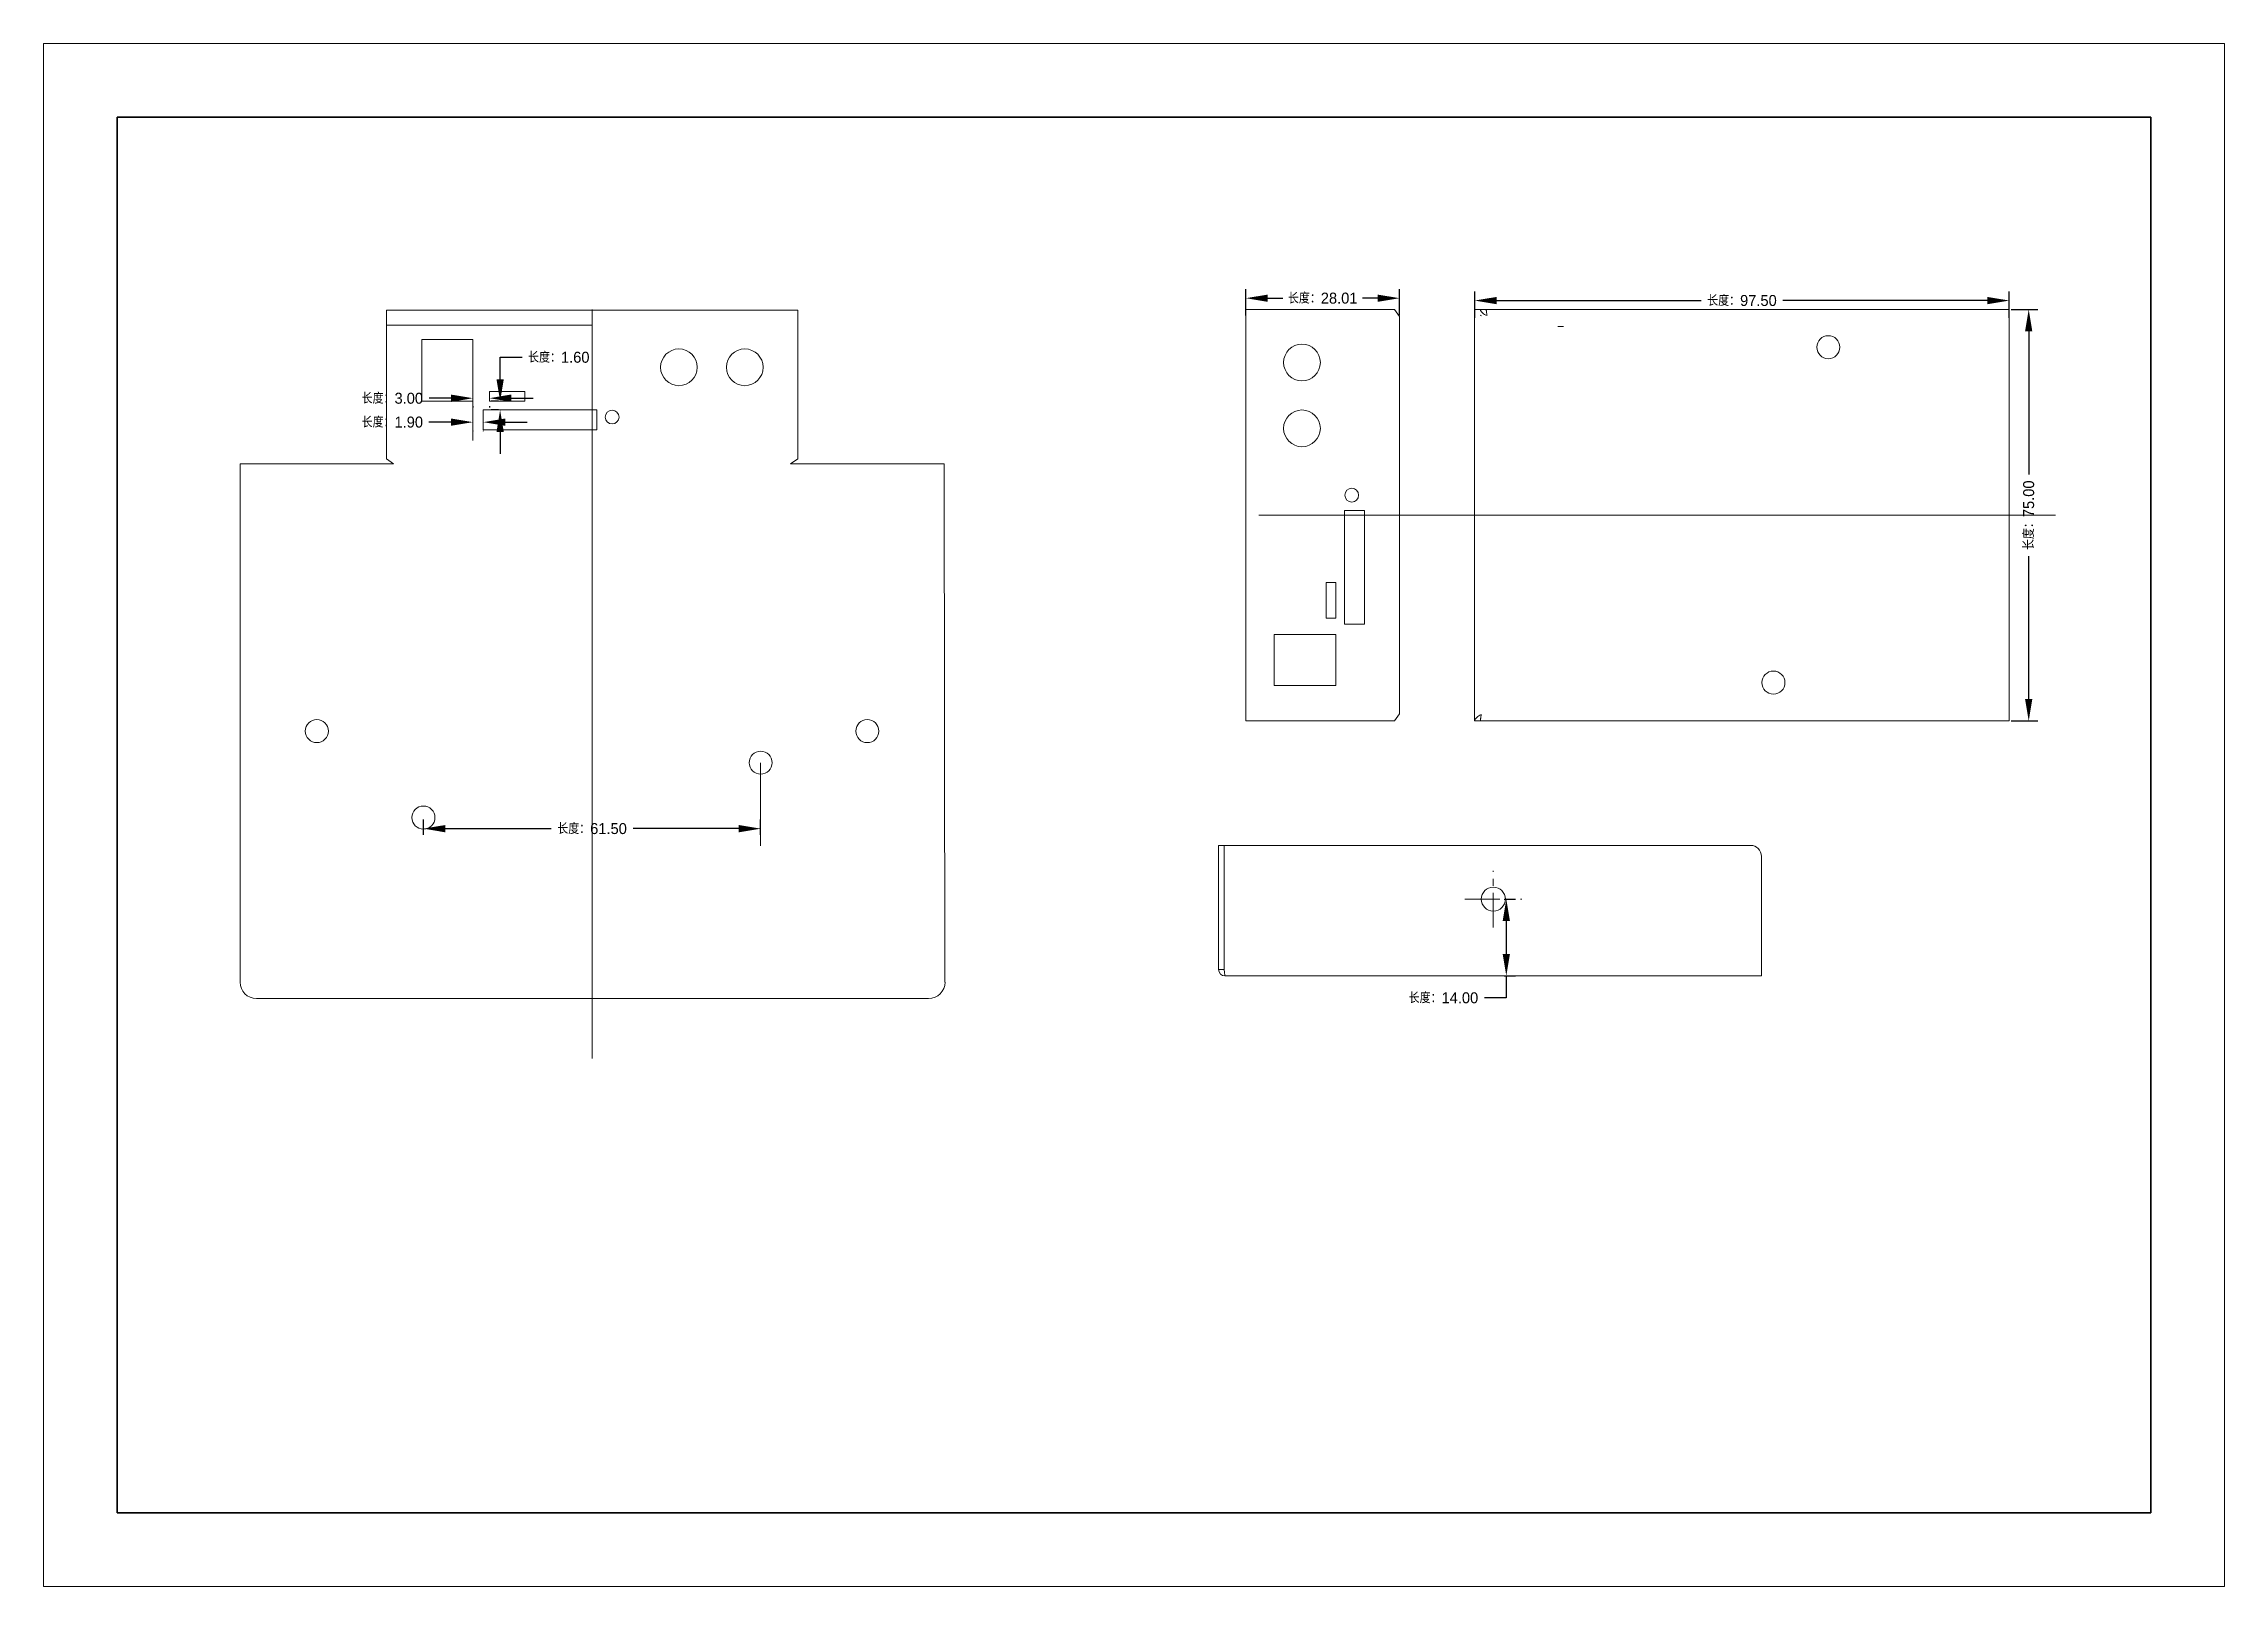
# Model space of a CAD drawing. Header units: millimetres. Extents: x 14577 to 15407, y 2074 to 2357.
# Drawn here: x 14577 to 14974.8, y 2073.8 to 2355.1 of the extents above; entities that cross this region are included whole.
import ezdxf

# ---------------------------------------------------------------- set-up
doc = ezdxf.new("R2010")
doc.units = ezdxf.units.MM
doc.header["$LTSCALE"] = 0.5
doc.header["$PDSIZE"] = -5
doc.linetypes.add('CENTERX2', pattern=[20.32, 12.7, -2.54, 2.54, -2.54])
doc.layers.get('0').update_dxf_attribs({"lineweight": 18})
doc.layers.get('Defpoints').update_dxf_attribs({"lineweight": 18})
doc.layers.add('PUB_DIM尺寸', color=3, linetype='Continuous', lineweight=20, true_color=0x00ff00)
for name, color, linetype, lineweight in [('中心线层', 1, 'CENTERX2', 15), ('文字标注', 2, 'Continuous', 18), ('粗实线层', 7, 'Continuous', 35), ('细实线层', 7, 'Continuous', 18)]:
    doc.layers.add(name, color=color, linetype=linetype, lineweight=lineweight)
doc.styles.add('OdaTtfStyle1552966015', font='', dxfattribs={"bigfont": 'hztxt.shx'})
doc.styles.add('OdaTtfStyle1552972841', font='', dxfattribs={"bigfont": 'hztxt.shx'})
doc.styles.add('OdaTtfStyle1552972908', font='', dxfattribs={"bigfont": 'hztxt.shx'})
doc.styles.add('OdaTtfStyle1552972964', font='', dxfattribs={"bigfont": 'hztxt.shx'})
doc.styles.add('OdaTtfStyle1552973134', font='', dxfattribs={"bigfont": 'hztxt.shx'})
doc.styles.add('OdaTtfStyle1552973243', font='', dxfattribs={"bigfont": 'hztxt.shx'})
doc.styles.add('OdaTtfStyle1552973267', font='', dxfattribs={"bigfont": 'hztxt.shx'})
doc.styles.add('OdaTtfStyle1552973288', font='', dxfattribs={"bigfont": 'hztxt.shx'})
doc.styles.get('OdaTtfStyle1552966015').set_extended_font_data('hztxt')
doc.styles.get('OdaTtfStyle1552972841').set_extended_font_data('hztxt')
doc.styles.get('OdaTtfStyle1552972908').set_extended_font_data('hztxt')
doc.styles.get('OdaTtfStyle1552972964').set_extended_font_data('hztxt')
doc.styles.get('OdaTtfStyle1552973134').set_extended_font_data('hztxt')
doc.styles.get('OdaTtfStyle1552973243').set_extended_font_data('hztxt')
doc.styles.get('OdaTtfStyle1552973267').set_extended_font_data('hztxt')
doc.styles.get('OdaTtfStyle1552973288').set_extended_font_data('hztxt')
doc.dimstyles.new('standard(1552966015)', dxfattribs={"dimtxt": 0.18, "dimasz": 4, "dimexe": 0.18, "dimexo": 0.0625, "dimgap": 0.571429, "dimtad": 0, "dimtoh": 1, "dimdec": 4, "dimzin": 0, "dimdsep": 46, "dimtxsty": 'OdaTtfStyle1552966015', "dimsah": 1, "dimcen": 0.09, "dimadec": 0, "dimazin": 0, "dimtfac": 1, "dimtdec": 4, "dimtofl": 0, "dimtmove": 0, "dimatfit": 3, "dimfxl": 1, "dimtolj": 1, "dimtzin": 0, "dimarcsym": 0})
doc.dimstyles.new('standard(1552972841)', dxfattribs={"dimtxt": 0.18, "dimasz": 4, "dimexe": 0.18, "dimexo": 0.0625, "dimgap": 0.571429, "dimtad": 0, "dimtoh": 1, "dimdec": 4, "dimzin": 0, "dimdsep": 46, "dimtxsty": 'OdaTtfStyle1552972841', "dimsah": 1, "dimcen": 0.09, "dimadec": 0, "dimazin": 0, "dimtfac": 1, "dimtdec": 4, "dimtofl": 0, "dimtmove": 0, "dimatfit": 3, "dimfxl": 1, "dimtolj": 1, "dimtzin": 0, "dimarcsym": 0})
doc.dimstyles.new('standard(1552972908)', dxfattribs={"dimtxt": 0.18, "dimasz": 4, "dimexe": 0.18, "dimexo": 0.0625, "dimgap": 0.571429, "dimtad": 0, "dimtoh": 1, "dimdec": 4, "dimzin": 0, "dimdsep": 46, "dimtxsty": 'OdaTtfStyle1552972908', "dimsah": 1, "dimcen": 0.09, "dimadec": 0, "dimazin": 0, "dimtfac": 1, "dimtdec": 4, "dimtofl": 0, "dimtmove": 0, "dimatfit": 3, "dimfxl": 1, "dimtolj": 1, "dimtzin": 0, "dimarcsym": 0})
doc.dimstyles.new('standard(1552972964)', dxfattribs={"dimtxt": 0.18, "dimasz": 4, "dimexe": 0.18, "dimexo": 0.0625, "dimgap": 0.571429, "dimtad": 0, "dimtoh": 1, "dimdec": 4, "dimzin": 0, "dimdsep": 46, "dimtxsty": 'OdaTtfStyle1552972964', "dimsah": 1, "dimcen": 0.09, "dimadec": 0, "dimazin": 0, "dimtfac": 1, "dimtdec": 4, "dimtofl": 0, "dimtmove": 0, "dimatfit": 3, "dimfxl": 1, "dimtolj": 1, "dimtzin": 0, "dimarcsym": 0})
doc.dimstyles.new('standard(1552973134)', dxfattribs={"dimtxt": 0.18, "dimasz": 4, "dimexe": 0.18, "dimexo": 0.0625, "dimgap": 0.571429, "dimtad": 0, "dimtoh": 1, "dimdec": 4, "dimzin": 0, "dimdsep": 46, "dimtxsty": 'OdaTtfStyle1552973134', "dimsah": 1, "dimcen": 0.09, "dimadec": 0, "dimazin": 0, "dimtfac": 1, "dimtdec": 4, "dimtofl": 0, "dimtmove": 0, "dimatfit": 3, "dimfxl": 1, "dimtolj": 1, "dimtzin": 0, "dimarcsym": 0})
doc.dimstyles.new('standard(1552973243)', dxfattribs={"dimtxt": 0.18, "dimasz": 4, "dimexe": 0.18, "dimexo": 0.0625, "dimgap": 0.571429, "dimtad": 0, "dimtoh": 1, "dimdec": 4, "dimzin": 0, "dimdsep": 46, "dimtxsty": 'OdaTtfStyle1552973243', "dimsah": 1, "dimcen": 0.09, "dimadec": 0, "dimazin": 0, "dimtfac": 1, "dimtdec": 4, "dimtofl": 0, "dimtmove": 0, "dimatfit": 3, "dimfxl": 1, "dimtolj": 1, "dimtzin": 0, "dimarcsym": 0})
doc.dimstyles.new('standard(1552973267)', dxfattribs={"dimtxt": 0.18, "dimasz": 4, "dimexe": 0.18, "dimexo": 0.0625, "dimgap": 0.571429, "dimtad": 0, "dimtoh": 1, "dimdec": 4, "dimzin": 0, "dimdsep": 46, "dimtxsty": 'OdaTtfStyle1552973267', "dimsah": 1, "dimcen": 0.09, "dimadec": 0, "dimazin": 0, "dimtfac": 1, "dimtdec": 4, "dimtofl": 0, "dimtmove": 0, "dimatfit": 3, "dimfxl": 1, "dimtolj": 1, "dimtzin": 0, "dimarcsym": 0})
doc.dimstyles.new('standard(1552973288)', dxfattribs={"dimtxt": 0.18, "dimasz": 4, "dimexe": 0.18, "dimexo": 0.0625, "dimgap": 0.571429, "dimtad": 0, "dimtoh": 1, "dimdec": 4, "dimzin": 0, "dimdsep": 46, "dimtxsty": 'OdaTtfStyle1552973288', "dimsah": 1, "dimcen": 0.09, "dimadec": 0, "dimazin": 0, "dimtfac": 1, "dimtdec": 4, "dimtofl": 0, "dimtmove": 0, "dimatfit": 3, "dimfxl": 1, "dimtolj": 1, "dimtzin": 0, "dimarcsym": 0})

msp = doc.modelspace()

# ---------------------------------------------------------------- blocks, each defined once
blk = doc.blocks.new('$CAXA_FRAME_13B17AC1$')
at = {"layer": '粗实线层'}
for p, q in [((-138.5, 95), (-138.5, -95)), ((138.5, 95), (-138.5, 95)), ((138.5, -95), (138.5, 95)), ((-138.5, -95), (138.5, -95))]:
    blk.add_line(p, q, dxfattribs=at)
at = {"layer": '细实线层'}
for p, q in [((148.5, 105), (-148.5, 105)), ((-148.5, 105), (-148.5, -105)), ((148.5, -105), (148.5, 105)), ((-148.5, -105), (148.5, -105))]:
    blk.add_line(p, q, dxfattribs=at)
blk = doc.blocks.new('*D182')
at = {"layer": 'Defpoints', "color": 0}
for p in [(14841.44, 2199.12), (14841.44, 2185.12), (14843.81, 2185.12)]:
    blk.add_point(p, dxfattribs=at)
at = {"layer": 'PUB_DIM尺寸', "color": 0, "linetype": 'Continuous', "lineweight": -2, "ltscale": 0.984829}
for p, q in [((14843.44, 2199.12), (14845.47, 2199.12)), ((14843.81, 2195.12), (14843.81, 2189.12)), ((14843.44, 2185.12), (14845.47, 2185.12)), ((14843.81, 2185.12), (14843.81, 2181.12)), ((14843.81, 2181.12), (14839.81, 2181.12))]:
    blk.add_line(p, q, dxfattribs=at)
at = {"layer": 'PUB_DIM尺寸', "color": 0}
for points in [[(14844.47, 2195.12), (14843.14, 2195.12), (14843.81, 2199.12)], [(14843.14, 2189.12), (14844.47, 2189.12), (14843.81, 2185.12)]]:
    blk.add_solid(points, dxfattribs=at)
at = {"layer": 'PUB_DIM尺寸', "color": 3, "insert": (14832.34, 2181.12), "char_height": 2, "attachment_point": 5, "style": 'OdaTtfStyle1552966015'}
blk.add_mtext('\\A1;长度：14.00', dxfattribs=at)
blk = doc.blocks.new('*D188')
at = {"layer": 'Defpoints', "color": 0}
for p in [(14660.29, 2289.89), (14662.01, 2289.89), (14662.01, 2288.29)]:
    blk.add_point(p, dxfattribs=at)
at = {"layer": 'PUB_DIM尺寸', "color": 0, "linetype": 'Continuous', "lineweight": -2, "ltscale": 0.71683}
for p, q in [((14660.29, 2297.89), (14664.29, 2297.89)), ((14660.29, 2293.89), (14660.29, 2297.89)), ((14660.01, 2289.89), (14658.63, 2289.89)), ((14660.01, 2288.29), (14658.63, 2288.29)), ((14660.29, 2284.29), (14660.29, 2280.29))]:
    blk.add_line(p, q, dxfattribs=at)
at = {"layer": 'PUB_DIM尺寸', "color": 0}
for points in [[(14659.63, 2293.89), (14660.96, 2293.89), (14660.29, 2289.89)], [(14660.96, 2284.29), (14659.63, 2284.29), (14660.29, 2288.29)]]:
    blk.add_solid(points, dxfattribs=at)
at = {"layer": 'PUB_DIM尺寸', "color": 3, "insert": (14670.99, 2297.89), "char_height": 2, "attachment_point": 5, "style": 'OdaTtfStyle1552972841'}
blk.add_mtext('\\A1;长度：1.60', dxfattribs=at)
blk = doc.blocks.new('*D189')
at = {"layer": 'Defpoints', "color": 0}
for p in [(14655.32, 2286.49), (14655.32, 2286.07), (14657.22, 2286.49)]:
    blk.add_point(p, dxfattribs=at)
at = {"layer": 'PUB_DIM尺寸', "color": 0, "linetype": 'Continuous', "lineweight": -2, "ltscale": 0.175631}
for p, q in [((14651.32, 2286.07), (14647.32, 2286.07)), ((14655.32, 2284.49), (14655.32, 2284.41)), ((14657.22, 2284.49), (14657.22, 2284.41)), ((14661.22, 2286.07), (14665.22, 2286.07))]:
    blk.add_line(p, q, dxfattribs=at)
at = {"layer": 'PUB_DIM尺寸', "color": 0}
for points in [[(14651.32, 2285.41), (14651.32, 2286.74), (14655.32, 2286.07)], [(14661.22, 2286.74), (14661.22, 2285.41), (14657.22, 2286.07)]]:
    blk.add_solid(points, dxfattribs=at)
at = {"layer": 'PUB_DIM尺寸', "color": 3, "insert": (14640.63, 2286.07), "char_height": 2, "attachment_point": 5, "style": 'OdaTtfStyle1552972908'}
blk.add_mtext('\\A1;长度：1.90', dxfattribs=at)
blk = doc.blocks.new('*D190')
at = {"layer": 'Defpoints', "color": 0}
for p in [(14655.32, 2290.98), (14655.33, 2290.44), (14658.32, 2290.98)]:
    blk.add_point(p, dxfattribs=at)
at = {"layer": 'PUB_DIM尺寸', "color": 0, "linetype": 'Continuous', "lineweight": -2, "ltscale": 0.225975}
for p, q in [((14651.33, 2290.43), (14647.33, 2290.42)), ((14655.33, 2288.98), (14655.33, 2288.77)), ((14658.33, 2288.98), (14658.33, 2288.77)), ((14662.33, 2290.45), (14666.33, 2290.45))]:
    blk.add_line(p, q, dxfattribs=at)
at = {"layer": 'PUB_DIM尺寸', "color": 0}
for points in [[(14651.33, 2289.76), (14651.32, 2291.1), (14655.33, 2290.44)], [(14662.32, 2291.11), (14662.33, 2289.78), (14658.33, 2290.44)]]:
    blk.add_solid(points, dxfattribs=at)
at = {"layer": 'PUB_DIM尺寸', "color": 3, "insert": (14640.63, 2290.42), "char_height": 2, "attachment_point": 5, "style": 'OdaTtfStyle1552972964'}
blk.add_mtext('\\A1;长度：3.00', dxfattribs=at)
blk = doc.blocks.new('*D191')
at = {"layer": 'Defpoints', "color": 0}
for p in [(14707.81, 2211.97), (14646.31, 2208.85), (14707.81, 2208.85)]:
    blk.add_point(p, dxfattribs=at)
at = {"layer": 'PUB_DIM尺寸', "color": 0, "linetype": 'Continuous', "lineweight": -2, "ltscale": 1.300229}
for p, q in [((14646.31, 2210.85), (14646.31, 2213.63)), ((14650.31, 2211.97), (14669.6, 2211.97)), ((14703.81, 2211.97), (14684.53, 2211.97)), ((14707.81, 2210.85), (14707.81, 2213.63))]:
    blk.add_line(p, q, dxfattribs=at)
at = {"layer": 'PUB_DIM尺寸', "color": 0}
for points in [[(14650.31, 2212.63), (14650.31, 2211.3), (14646.31, 2211.97)], [(14703.81, 2211.3), (14703.81, 2212.63), (14707.81, 2211.97)]]:
    blk.add_solid(points, dxfattribs=at)
at = {"layer": 'PUB_DIM尺寸', "color": 3, "insert": (14677.06, 2211.97), "char_height": 2, "attachment_point": 5, "style": 'OdaTtfStyle1552973134'}
blk.add_mtext('\\A1;长度：61.50', dxfattribs=at)
blk = doc.blocks.new('*D192')
at = {"layer": 'Defpoints', "color": 0}
for p in [(14935.54, 2308.24), (14838.04, 2303.07), (14935.54, 2303.07)]:
    blk.add_point(p, dxfattribs=at)
at = {"layer": 'PUB_DIM尺寸', "color": 0, "linetype": 'Continuous', "lineweight": -2, "ltscale": 2.151917}
for p, q in [((14838.04, 2305.07), (14838.04, 2309.9)), ((14842.04, 2308.24), (14879.32, 2308.24)), ((14931.54, 2308.24), (14894.25, 2308.24)), ((14935.54, 2305.07), (14935.54, 2309.9))]:
    blk.add_line(p, q, dxfattribs=at)
at = {"layer": 'PUB_DIM尺寸', "color": 0}
for points in [[(14842.04, 2308.9), (14842.04, 2307.57), (14838.04, 2308.24)], [(14931.54, 2307.57), (14931.54, 2308.9), (14935.54, 2308.24)]]:
    blk.add_solid(points, dxfattribs=at)
at = {"layer": 'PUB_DIM尺寸', "color": 3, "insert": (14886.79, 2308.24), "char_height": 2, "attachment_point": 5, "style": 'OdaTtfStyle1552973243'}
blk.add_mtext('\\A1;长度：97.50', dxfattribs=at)
blk = doc.blocks.new('*D193')
at = {"layer": 'Defpoints', "color": 0}
for p in [(14933.92, 2306.6), (14933.92, 2231.6), (14939.09, 2231.6)]:
    blk.add_point(p, dxfattribs=at)
at = {"layer": 'PUB_DIM尺寸', "color": 0, "linetype": 'Continuous', "lineweight": -2, "ltscale": 2.151917}
for p, q in [((14935.92, 2306.6), (14940.75, 2306.6)), ((14939.09, 2302.6), (14939.09, 2276.56)), ((14939.09, 2235.6), (14939.09, 2261.63)), ((14935.92, 2231.6), (14940.75, 2231.6))]:
    blk.add_line(p, q, dxfattribs=at)
at = {"layer": 'PUB_DIM尺寸', "color": 0}
for points in [[(14939.75, 2302.6), (14938.42, 2302.6), (14939.09, 2306.6)], [(14938.42, 2235.6), (14939.75, 2235.6), (14939.09, 2231.6)]]:
    blk.add_solid(points, dxfattribs=at)
at = {"layer": 'PUB_DIM尺寸', "color": 3, "insert": (14939.09, 2269.1), "char_height": 2, "attachment_point": 5, "rotation": 90, "style": 'OdaTtfStyle1552973267'}
blk.add_mtext('\\A1;长度：75.00', dxfattribs=at)
blk = doc.blocks.new('*D194')
at = {"layer": 'Defpoints', "color": 0}
for p in [(14824.32, 2308.67), (14796.31, 2303.5), (14824.32, 2303.5)]:
    blk.add_point(p, dxfattribs=at)
at = {"layer": 'PUB_DIM尺寸', "color": 0, "linetype": 'Continuous', "lineweight": -2, "ltscale": 2.151917}
for p, q in [((14796.31, 2305.5), (14796.31, 2310.33)), ((14800.31, 2308.67), (14803.05, 2308.67)), ((14820.32, 2308.67), (14817.59, 2308.67)), ((14824.32, 2305.5), (14824.32, 2310.33))]:
    blk.add_line(p, q, dxfattribs=at)
at = {"layer": 'PUB_DIM尺寸', "color": 0}
for points in [[(14800.31, 2309.33), (14800.31, 2308), (14796.31, 2308.67)], [(14820.32, 2308), (14820.32, 2309.33), (14824.32, 2308.67)]]:
    blk.add_solid(points, dxfattribs=at)
at = {"layer": 'PUB_DIM尺寸', "color": 3, "insert": (14810.32, 2308.67), "char_height": 2, "attachment_point": 5, "style": 'OdaTtfStyle1552973288'}
blk.add_mtext('\\A1;长度：28.01', dxfattribs=at)

# ---------------------------------------------------------------- dimensions: what is measured, and where the dimension line sits
at = {"layer": 'PUB_DIM尺寸', "color": 1, "linetype": 'Continuous', "ltscale": 2.151917, "true_color": 0xff0000}
for p1, p2, text, dimstyle, picture, middle in [((14796.31448, 2303.50109), (14824.32264, 2303.50109), '长度：28.01', 'standard(1552973288)', '*D194', (14810.31856, 2308.66569)), ((14838.03621, 2303.07071), (14935.53621, 2303.07071), '长度：97.50', 'standard(1552973243)', '*D192', (14886.78621, 2308.23531)), ((14933.92319, 2306.59796), (14933.92319, 2231.59796), '长度：75.00', 'standard(1552973267)', '*D193', (14939.0878, 2269.09796))]:
    dim = msp.add_aligned_dim(p1=p1, p2=p2, distance=5.1646, text=text, dimstyle=dimstyle, override={"dimtxt": 2, "dimasz": 4, "dimexe": 1.666667, "dimexo": 2, "dimgap": 1, "dimclrt": 3}, dxfattribs=at)
    dim.commit()
    dim.dimension.update_dxf_attribs({"geometry": picture, "text_midpoint": middle})
at = {"layer": 'PUB_DIM尺寸', "color": 1, "linetype": 'Continuous', "ltscale": 0.71683, "true_color": 0xff0000}
dim = msp.add_aligned_dim(p1=(14662.01412, 2288.29321), p2=(14662.01412, 2289.89311), distance=1.72039, text='长度：1.60', dimstyle='standard(1552972841)', override={"dimtxt": 2, "dimasz": 4, "dimexe": 1.666667, "dimexo": 2, "dimgap": 1, "dimclrt": 3}, dxfattribs=at)
dim.commit()
dim.dimension.update_dxf_attribs({"geometry": '*D188', "text_midpoint": (14670.98888, 2297.89311)})
at = {"layer": 'PUB_DIM尺寸', "color": 1, "linetype": 'Continuous', "ltscale": 0.225975, "true_color": 0xff0000}
dim = msp.add_aligned_dim(p1=(14658.32453, 2290.98298), p2=(14655.32454, 2290.97812), distance=0.54234, text='长度：3.00', dimstyle='standard(1552972964)', override={"dimtxt": 2, "dimasz": 4, "dimexe": 1.666667, "dimexo": 2, "dimgap": 1, "dimclrt": 3}, dxfattribs=at)
dim.commit()
dim.dimension.update_dxf_attribs({"geometry": '*D190', "text_midpoint": (14640.63027, 2290.42282)})
at = {"layer": 'PUB_DIM尺寸', "color": 1, "linetype": 'Continuous', "ltscale": 0.175631, "true_color": 0xff0000}
dim = msp.add_aligned_dim(p1=(14657.22454, 2286.49321), p2=(14655.32454, 2286.49321), distance=0.42151, text='长度：1.90', dimstyle='standard(1552972908)', override={"dimtxt": 2, "dimasz": 4, "dimexe": 1.666667, "dimexo": 2, "dimgap": 1, "dimclrt": 3}, dxfattribs=at)
dim.commit()
dim.dimension.update_dxf_attribs({"geometry": '*D189', "text_midpoint": (14640.62938, 2286.07169)})
at = {"layer": 'PUB_DIM尺寸', "color": 1, "linetype": 'Continuous', "ltscale": 1.300229, "true_color": 0xff0000}
dim = msp.add_aligned_dim(p1=(14646.3118, 2208.84772), p2=(14707.8118, 2208.84772), distance=3.12055, text='长度：61.50', dimstyle='standard(1552973134)', override={"dimtxt": 2, "dimasz": 4, "dimexe": 1.666667, "dimexo": 2, "dimgap": 1, "dimclrt": 3}, dxfattribs=at)
dim.commit()
dim.dimension.update_dxf_attribs({"geometry": '*D191', "text_midpoint": (14677.0618, 2211.96827)})
at = {"layer": 'PUB_DIM尺寸', "color": 1, "linetype": 'Continuous', "ltscale": 0.984829}
dim = msp.add_aligned_dim(p1=(14841.44277, 2199.11875), p2=(14841.44277, 2185.11875), distance=2.36359, text='长度：14.00', dimstyle='standard(1552966015)', override={"dimtxt": 2, "dimasz": 4, "dimexe": 1.666667, "dimexo": 2, "dimgap": 1, "dimclrt": 3}, dxfattribs=at)
dim.commit()
dim.dimension.update_dxf_attribs({"geometry": '*D182', "text_midpoint": (14832.34198, 2181.11875)})

# ---------------------------------------------------------------- linework, layer by layer
at = {"color": 3, "linetype": 'Continuous', "lineweight": 15}
for p, q in [((14639.5618, 2279.3782), (14639.5618, 2306.4962)), ((14714.5618, 2306.4962), (14639.5618, 2306.4962)), ((14714.5618, 2306.4962), (14714.5618, 2279.3782)), ((14796.31448, 2306.59796), (14796.31448, 2231.59796)), ((14796.31448, 2306.59796), (14823.43248, 2306.59796)), ((14823.44085, 2306.60647), (14824.32285, 2305.30647)), ((14838.03621, 2231.59796), (14838.03621, 2306.59796)), ((14935.53621, 2306.59796), (14838.03621, 2306.59796)), ((14840.28478, 2305.42703), (14840.26112, 2305.64866)), ((14935.53621, 2231.59796), (14935.53621, 2306.59796)), ((14640.8618, 2278.4962), (14639.5618, 2279.3782)), ((14714.5703, 2279.36984), (14713.2703, 2278.48783)), ((14612.8618, 2278.4962), (14612.8618, 2183.9962)), ((14640.8618, 2278.4962), (14612.8618, 2278.4962)), ((14713.2618, 2278.4962), (14741.2618, 2278.4962)), ((14741.4264, 2183.9962), (14741.2618, 2278.4962)), ((14823.43248, 2231.59796), (14796.31448, 2231.59796)), ((14824.31448, 2232.89796), (14823.43248, 2231.59796)), ((14838.03621, 2231.59796), (14935.53621, 2231.59796)), ((14839.22032, 2232.79796), (14839.19667, 2232.57633)), ((14791.34277, 2208.91875), (14791.34277, 2186.31875)), ((14792.34277, 2186.31875), (14792.34277, 2208.91875)), ((14888.34277, 2208.91875), (14792.34277, 2208.91875)), ((14890.34277, 2185.11875), (14890.34277, 2206.91875)), ((14792.36643, 2186.09712), (14792.34277, 2186.31875)), ((14890.34277, 2185.11875), (14792.54277, 2185.11875)), ((14615.8618, 2180.9962), (14738.45367, 2180.9962))]:
    msp.add_line(p, q, dxfattribs=at)
at = {"color": 7, "linetype": 'Continuous', "lineweight": 15}
for p, q in [((14853.23621, 2303.48522), (14854.23621, 2303.48522)), ((14853.23621, 2231.59796), (14854.23621, 2231.59796)), ((14791.34277, 2208.91875), (14792.34277, 2208.91875)), ((14791.34277, 2186.31875), (14792.34277, 2186.31875))]:
    msp.add_line(p, q, dxfattribs=at)
at = {"color": 3, "linetype": 'Continuous', "lineweight": 15}
msp.add_circle((14841.44277, 2199.11875), 2.19, dxfattribs=at)
for centre, radius, start, end in [((14888.34277, 2206.91875), 2, 0, 90), ((14615.8618, 2183.9962), 3, 180, 270), ((14738.45367, 2183.9962), 3, 270, 0), ((14792.54277, 2186.31875), 1.2, 180, 270)]:
    msp.add_arc(centre, radius, start, end, dxfattribs=at)
for points in [[(14839.04999, 2305.57746), (14839.12796, 2305.52685), (14839.20637, 2305.47694), (14839.28478, 2305.42703)], [(14839.22032, 2232.79796), (14839.14192, 2232.74805), (14839.06351, 2232.69813), (14838.98554, 2232.64753)]]:
    msp.add_open_spline(points, degree=3, dxfattribs=at)
for points, knots in [([(14839.08478, 2306.62703), (14839.08478, 2306.5829), (14839.09766, 2306.4913), (14839.15296, 2306.35768), (14839.24127, 2306.226), (14839.40685, 2306.043), (14839.67925, 2305.82305), (14839.92029, 2305.66166), (14840.04999, 2305.57746)], [0, 0, 0, 0, 0.13247837, 0.273857905, 0.430678757, 0.606184822, 1.012977443, 1.477226954, 1.477226954, 1.477226954, 1.477226954]), ([(14840.26112, 2305.64866), (14840.24718, 2305.77777), (14840.22663, 2305.96338), (14840.19661, 2306.19721), (14840.17495, 2306.34189), (14840.1544, 2306.45861), (14840.13223, 2306.54683), (14840.1154, 2306.59956), (14840.09426, 2306.62703), (14840.08478, 2306.62703)], [0, 0, 0, 0, 0.389993902, 0.56064502, 0.708251807, 0.828577832, 0.918469773, 0.976166226, 1.00463551, 1.00463551, 1.00463551, 1.00463551]), ([(14838.98554, 2232.64753), (14838.85584, 2232.56333), (14838.6148, 2232.40194), (14838.3424, 2232.18199), (14838.17682, 2231.99899), (14838.08851, 2231.86731), (14838.03321, 2231.73369), (14838.02032, 2231.64209), (14838.02032, 2231.59796)], [0, 0, 0, 0, 0.464249512, 0.871042133, 1.046548198, 1.20336905, 1.344748585, 1.477226954, 1.477226954, 1.477226954, 1.477226954]), ([(14839.19667, 2232.57633), (14839.18273, 2232.44722), (14839.16218, 2232.26161), (14839.13216, 2232.02778), (14839.1105, 2231.8831), (14839.08994, 2231.76638), (14839.06778, 2231.67816), (14839.05095, 2231.62543), (14839.0298, 2231.59796), (14839.02032, 2231.59796)], [0, 0, 0, 0, 0.389993902, 0.56064502, 0.708251807, 0.828577832, 0.918469773, 0.976166226, 1.00463551, 1.00463551, 1.00463551, 1.00463551]), ([(14792.54277, 2185.11875), (14792.53329, 2185.11875), (14792.51215, 2185.14622), (14792.49532, 2185.19895), (14792.47315, 2185.28717), (14792.4526, 2185.40389), (14792.43094, 2185.54857), (14792.40092, 2185.7824), (14792.38037, 2185.96801), (14792.36643, 2186.09712)], [0, 0, 0, 0, 0.028469284, 0.086165737, 0.176057677, 0.296383703, 0.44399049, 0.614641607, 1.00463551, 1.00463551, 1.00463551, 1.00463551])]:
    msp.add_open_spline(points, degree=3, knots=knots, dxfattribs=at)
at = {"layer": '中心线层'}
for p, q in [((14841.44277, 2193.92875), (14841.44277, 2204.30875)), ((14836.25277, 2199.11875), (14846.63277, 2199.11875))]:
    msp.add_line(p, q, dxfattribs=at)
at = {"layer": '文字标注', "color": 7, "linetype": 'Continuous', "lineweight": 13, "ltscale": 1.588427}
msp.add_line((14639.5618, 2303.73427), (14677.0618, 2303.73427), dxfattribs=at)
at = {"layer": '文字标注'}
for p, q in [((14677.0618, 2306.57991), (14677.0618, 2170.04172)), ((14655.32454, 2301.14321), (14646.02454, 2301.14321)), ((14646.02454, 2301.14321), (14646.02454, 2289.89321)), ((14655.32454, 2289.89321), (14655.32454, 2301.14321)), ((14646.02454, 2289.89321), (14655.32454, 2289.89321)), ((14677.92454, 2288.29321), (14657.22454, 2288.29321)), ((14657.22454, 2288.29321), (14657.22454, 2284.69321)), ((14677.92454, 2284.69321), (14677.92454, 2288.29321)), ((14657.22454, 2284.69321), (14677.92454, 2284.69321)), ((14798.65236, 2269.09796), (14943.96208, 2269.09796)), ((14814.31797, 2269.9607), (14814.31797, 2249.2607)), ((14817.91797, 2269.9607), (14814.31797, 2269.9607)), ((14817.91797, 2249.2607), (14817.91797, 2269.9607)), ((14801.46797, 2247.3607), (14801.46797, 2238.0607)), ((14812.71797, 2247.3607), (14801.46797, 2247.3607)), ((14812.71797, 2238.0607), (14812.71797, 2247.3607)), ((14814.31797, 2249.2607), (14817.91797, 2249.2607)), ((14801.46797, 2238.0607), (14812.71797, 2238.0607))]:
    msp.add_line(p, q, dxfattribs=at)
at = {"layer": '文字标注', "color": 3, "linetype": 'Continuous', "lineweight": 13, "ltscale": 1.296622}
msp.add_line((14824.32285, 2305.30647), (14824.31448, 2232.89796), dxfattribs=at)
at = {"layer": '文字标注', "color": 7, "linetype": 'Continuous', "lineweight": 13, "ltscale": 0.663732}
msp.add_line((14655.32454, 2299.24158), (14655.32454, 2282.71466), dxfattribs=at)
at = {"layer": '文字标注', "color": 2, "linetype": 'Continuous', "lineweight": 13, "ltscale": 0.869026}
for p, q in [((14658.32453, 2289.89311), (14658.32453, 2291.64311)), ((14658.32453, 2291.64311), (14664.82453, 2291.64311)), ((14664.82453, 2291.64311), (14664.82453, 2289.89311)), ((14664.82453, 2289.89311), (14658.32453, 2289.89311)), ((14810.96807, 2250.36069), (14810.96807, 2256.86069)), ((14810.96807, 2256.86069), (14812.71807, 2256.86069)), ((14812.71807, 2256.86069), (14812.71807, 2250.36069)), ((14812.71807, 2250.36069), (14810.96807, 2250.36069))]:
    msp.add_line(p, q, dxfattribs=at)
at = {"layer": '文字标注', "color": 7, "linetype": 'Continuous', "lineweight": 13, "ltscale": 1.623579}
msp.add_line((14707.8118, 2223.9962), (14707.8118, 2208.84772), dxfattribs=at)
at = {"layer": '文字标注'}
for centre, radius in [((14692.9092, 2296.06927), 3.35), ((14704.9092, 2296.06927), 3.35), ((14806.54191, 2296.94536), 3.35), ((14902.53621, 2299.73934), 2.1), ((14680.72454, 2286.99321), 1.25), ((14806.54191, 2284.94536), 3.35), ((14815.61797, 2272.7607), 1.25), ((14892.53621, 2238.59796), 2.1), ((14626.8618, 2229.7462), 2.1), ((14727.2618, 2229.7462), 2.1), ((14707.8118, 2223.9962), 2.1), ((14646.3118, 2213.9962), 2.1)]:
    msp.add_circle(centre, radius, dxfattribs=at)

# ---------------------------------------------------------------- block references
at = {"layer": '粗实线层', "xscale": 1.339222046977739, "yscale": 1.339222046977739, "zscale": 1.339222046977739}
msp.add_blockref('$CAXA_FRAME_13B17AC1$', (14775.90457, 2214.45764), dxfattribs=at)

msp.set_redraw_order([(e.dxf.handle, doc.entitydb.next_handle()) for e in msp.query("TEXT MTEXT ATTDEF DIMENSION ARC_DIMENSION")])  # texts and dimensions are drawn at this point

doc.saveas('drawing.dxf')
